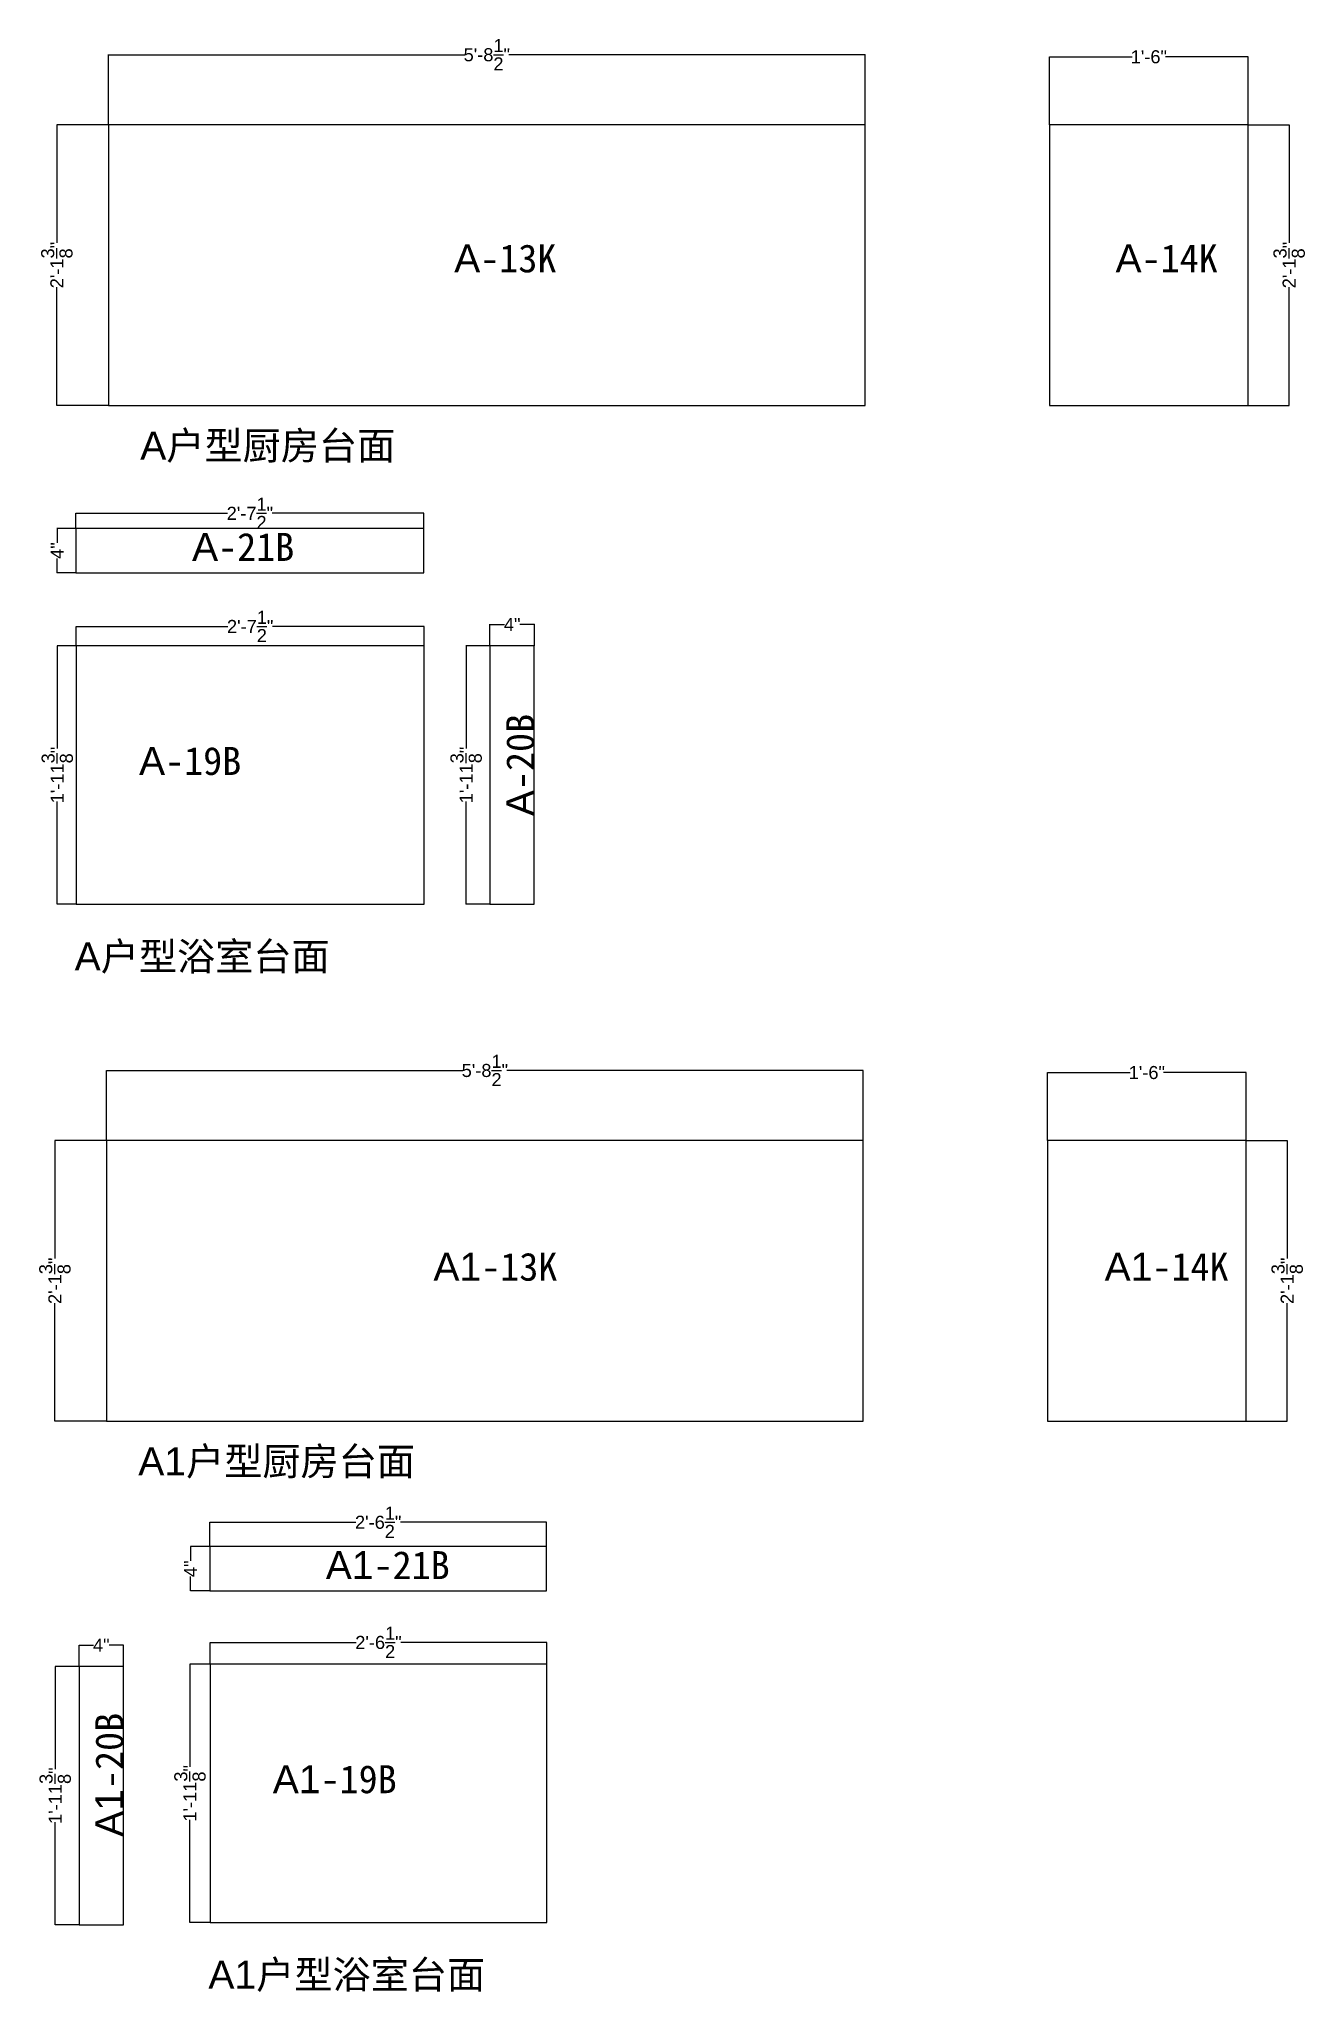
# Model space of a CAD drawing. Header units: inches. Extents: x -997106 to 39633, y -30199 to 1961.
# Drawn here: x 22087 to 24999, y -2531 to 1958 of the extents above; entities that cross this region are included whole.
import ezdxf

# ---------------------------------------------------------------- set-up
doc = ezdxf.new("R2010")
doc.units = ezdxf.units.IN
doc.header["$MEASUREMENT"] = 0
doc.layers.get('Defpoints').update_dxf_attribs({"color": 3})
doc.layers.add('编号', color=10, linetype='Continuous', plot=False)
doc.styles.get("Standard").update_dxf_attribs({"font": 'arial.ttf'})
doc.dimstyles.get("Standard").update_dxf_attribs({"dimtxt": 30, "dimasz": 1, "dimexe": 0.18, "dimexo": 0.0625, "dimgap": 0.09, "dimtad": 0, "dimtoh": 1, "dimdec": 4, "dimlfac": 0.03937, "dimzin": 0, "dimdsep": 46, "dimlunit": 4, "dimtxsty": 'Standard', "dimblk": 'ARCHTICK', "dimcen": 1, "dimadec": 0, "dimazin": 0, "dimtfac": 1, "dimtdec": 4, "dimtix": 1, "dimtofl": 0, "dimtmove": 2, "dimatfit": 3, "dimldrblk": 'ARCHTICK', "dimfxl": 1, "dimtolj": 1, "dimtzin": 0, "dimarcsym": 0})

msp = doc.modelspace()

# ---------------------------------------------------------------- texts
at = {"char_height": 64.3508622, "attachment_point": 1}
for s, insert in [('A{\\fSimSun|b0|i0|c134|p2;户型厨房台面}', (22319.71017, 1055.7076)), ('A{\\fSimSun|b0|i0|c134|p2;户型浴室台面}', (22168.83925, -118.62979)), ('A1{\\fSimSun|b0|i0|c134|p2;户型厨房台面}', (22315.15934, -1279.28234)), ('A1{\\fSimSun|b0|i0|c134|p2;户型浴室台面}', (22476.42686, -2459.37871))]:
    msp.add_mtext(s, dxfattribs=dict(at, insert=insert))
at = {"layer": '编号', "char_height": 64.3508622, "attachment_point": 1}
for s, insert in [('A{\\fSimSun|b0|i0|c134|p2;-13K}', (23041.85115, 1486.08508)), ('A{\\fSimSun|b0|i0|c134|p2;-14K}', (24563.06649, 1486.08508)), ('A{\\fSimSun|b0|i0|c134|p2;-21B}', (22438.92075, 822.77256)), ('A{\\fSimSun|b0|i0|c134|p2;-19B}', (22316.9887, 330.70131)), ('A1{\\fSimSun|b0|i0|c134|p2;-13K}', (22994.09761, -831.89937)), ('A1{\\fSimSun|b0|i0|c134|p2;-14K}', (24537.93262, -831.89937)), ('A1{\\fSimSun|b0|i0|c134|p2;-21B}', (22746.50836, -1517.97636)), ('A1{\\fSimSun|b0|i0|c134|p2;-19B}', (22624.57631, -2010.04761))]:
    msp.add_mtext(s, dxfattribs=dict(at, insert=insert))
at = {"layer": '编号', "char_height": 64.3508622, "attachment_point": 1, "rotation": 90}
for s, insert in [('A{\\fSimSun|b0|i0|c134|p2;-20B}', (23161.53614, 171.66424)), ('A1{\\fSimSun|b0|i0|c134|p2;-20B}', (22216.46021, -2174.74266))]:
    msp.add_mtext(s, dxfattribs=dict(at, insert=insert))

# ---------------------------------------------------------------- blocks, each defined once
blk = doc.blocks.new('_ArchTick')
at = {"color": 0, "linetype": 'ByBlock', "const_width": 0.15}
blk.add_lwpolyline([(-0.5, -0.5), (0.5, 0.5)], dxfattribs=at)
blk = doc.blocks.new('*D26')
at = {"color": 0, "lineweight": -2, "transparency": 16777216}
for p, q in [((22246.9, 1761), (22246.9, 1922.2)), ((22246.9, 1922), (23066, 1922)), ((23986.9, 1922), (23167.8, 1922)), ((23986.9, 1761), (23986.9, 1922.2))]:
    blk.add_line(p, q, dxfattribs=at)
at = {"layer": 'Defpoints', "color": 0, "transparency": 16777216}
for p in [(23986.9, 1922), (22246.9, 1761), (23986.9, 1761)]:
    blk.add_point(p, dxfattribs=at)
at = {"color": 0, "lineweight": -2, "transparency": 16777216, "rotation": 180}
blk.add_blockref('_ArchTick', (22246.9, 1922), dxfattribs=at)
at = {"color": 0, "lineweight": -2, "transparency": 16777216}
blk.add_blockref('_ArchTick', (23986.9, 1922), dxfattribs=at)
at = {"color": 0, "transparency": 16777216, "insert": (23116.9, 1922), "char_height": 30, "attachment_point": 5}
blk.add_mtext('\\A1;5\'-8{\\H1x;\\S1/2;}"', dxfattribs=at)
blk = doc.blocks.new('*D27')
at = {"color": 0, "lineweight": -2, "transparency": 16777216}
for p, q in [((22246.9, 1761), (22127.8, 1761)), ((22127.9, 1761), (22127.9, 1489.6)), ((22127.9, 1116), (22127.9, 1387.4)), ((22246.9, 1116), (22127.8, 1116))]:
    blk.add_line(p, q, dxfattribs=at)
at = {"layer": 'Defpoints', "color": 0, "transparency": 16777216}
for p in [(22246.9, 1761), (22127.9, 1116), (22246.9, 1116)]:
    blk.add_point(p, dxfattribs=at)
at = {"color": 0, "lineweight": -2, "transparency": 16777216}
for p, rotation in [((22127.9, 1761), 90), ((22127.9, 1116), 270)]:
    blk.add_blockref('_ArchTick', p, dxfattribs=dict(at, rotation=rotation))
at = {"color": 0, "transparency": 16777216, "insert": (22127.9, 1438.5), "char_height": 30, "attachment_point": 5, "rotation": 90}
blk.add_mtext('\\A1;2\'-1{\\H1x;\\S3/8;}"', dxfattribs=at)
blk = doc.blocks.new('*D28')
at = {"color": 0, "lineweight": -2, "transparency": 16777216}
for p, q in [((24411.1, 1761), (24411.1, 1917.3)), ((24411.1, 1917.1), (24601, 1917.1)), ((24868.1, 1917.1), (24678.1, 1917.1)), ((24868.1, 1761), (24868.1, 1917.3))]:
    blk.add_line(p, q, dxfattribs=at)
at = {"layer": 'Defpoints', "color": 0, "transparency": 16777216}
for p in [(24868.1, 1917.1), (24411.1, 1761), (24868.1, 1761)]:
    blk.add_point(p, dxfattribs=at)
at = {"color": 0, "lineweight": -2, "transparency": 16777216, "rotation": 180}
blk.add_blockref('_ArchTick', (24411.1, 1917.1), dxfattribs=at)
at = {"color": 0, "lineweight": -2, "transparency": 16777216}
blk.add_blockref('_ArchTick', (24868.1, 1917.1), dxfattribs=at)
at = {"color": 0, "transparency": 16777216, "insert": (24639.6, 1917.1), "char_height": 30, "attachment_point": 5}
blk.add_mtext('\\A1;1\'-6"', dxfattribs=at)
blk = doc.blocks.new('*D29')
at = {"color": 0, "lineweight": -2, "transparency": 16777216}
for p, q in [((24868.1, 1761), (24962.5, 1761)), ((24962.3, 1761), (24962.3, 1489.6)), ((24962.3, 1116), (24962.3, 1387.4)), ((24868.1, 1116), (24962.5, 1116))]:
    blk.add_line(p, q, dxfattribs=at)
at = {"layer": 'Defpoints', "color": 0, "transparency": 16777216}
for p in [(24868.1, 1761), (24868.1, 1116), (24962.3, 1116)]:
    blk.add_point(p, dxfattribs=at)
at = {"color": 0, "lineweight": -2, "transparency": 16777216}
for p, rotation in [((24962.3, 1761), 90), ((24962.3, 1116), 270)]:
    blk.add_blockref('_ArchTick', p, dxfattribs=dict(at, rotation=rotation))
at = {"color": 0, "transparency": 16777216, "insert": (24962.3, 1438.5), "char_height": 30, "attachment_point": 5, "rotation": 90}
blk.add_mtext('\\A1;2\'-1{\\H1x;\\S3/8;}"', dxfattribs=at)
blk = doc.blocks.new('*D70')
at = {"color": 0, "lineweight": -2, "transparency": 16777216}
for p, q in [((22242.4, -574), (22242.4, -412.8)), ((22242.4, -413), (23061.5, -413)), ((23982.4, -413), (23163.3, -413)), ((23982.4, -574), (23982.4, -412.8))]:
    blk.add_line(p, q, dxfattribs=at)
at = {"layer": 'Defpoints', "color": 0, "transparency": 16777216}
for p in [(23982.4, -413), (22242.4, -574), (23982.4, -574)]:
    blk.add_point(p, dxfattribs=at)
at = {"color": 0, "lineweight": -2, "transparency": 16777216, "rotation": 180}
blk.add_blockref('_ArchTick', (22242.4, -413), dxfattribs=at)
at = {"color": 0, "lineweight": -2, "transparency": 16777216}
blk.add_blockref('_ArchTick', (23982.4, -413), dxfattribs=at)
at = {"color": 0, "transparency": 16777216, "insert": (23112.4, -413), "char_height": 30, "attachment_point": 5}
blk.add_mtext('\\A1;5\'-8{\\H1x;\\S1/2;}"', dxfattribs=at)
blk = doc.blocks.new('*D71')
at = {"color": 0, "lineweight": -2, "transparency": 16777216}
for p, q in [((22242.3, -574), (22123.2, -574)), ((22123.4, -574), (22123.4, -845.4)), ((22123.4, -1219), (22123.4, -947.6)), ((22242.3, -1219), (22123.2, -1219))]:
    blk.add_line(p, q, dxfattribs=at)
at = {"layer": 'Defpoints', "color": 0, "transparency": 16777216}
for p in [(22242.4, -574), (22123.4, -1219), (22242.4, -1219)]:
    blk.add_point(p, dxfattribs=at)
at = {"color": 0, "lineweight": -2, "transparency": 16777216}
for p, rotation in [((22123.4, -574), 90), ((22123.4, -1219), 270)]:
    blk.add_blockref('_ArchTick', p, dxfattribs=dict(at, rotation=rotation))
at = {"color": 0, "transparency": 16777216, "insert": (22123.4, -896.5), "char_height": 30, "attachment_point": 5, "rotation": 90}
blk.add_mtext('\\A1;2\'-1{\\H1x;\\S3/8;}"', dxfattribs=at)
blk = doc.blocks.new('*D72')
at = {"color": 0, "lineweight": -2, "transparency": 16777216}
for p, q in [((24406.5, -574), (24406.5, -417.7)), ((24406.5, -417.9), (24596.5, -417.9)), ((24863.5, -417.9), (24673.6, -417.9)), ((24863.5, -574), (24863.5, -417.7))]:
    blk.add_line(p, q, dxfattribs=at)
at = {"layer": 'Defpoints', "color": 0, "transparency": 16777216}
for p in [(24863.5, -417.9), (24406.5, -574), (24863.5, -574)]:
    blk.add_point(p, dxfattribs=at)
at = {"color": 0, "lineweight": -2, "transparency": 16777216, "rotation": 180}
blk.add_blockref('_ArchTick', (24406.5, -417.9), dxfattribs=at)
at = {"color": 0, "lineweight": -2, "transparency": 16777216}
blk.add_blockref('_ArchTick', (24863.5, -417.9), dxfattribs=at)
at = {"color": 0, "transparency": 16777216, "insert": (24635, -417.9), "char_height": 30, "attachment_point": 5}
blk.add_mtext('\\A1;1\'-6"', dxfattribs=at)
blk = doc.blocks.new('*D73')
at = {"color": 0, "lineweight": -2, "transparency": 16777216}
for p, q in [((24863.6, -574), (24957.9, -574)), ((24957.8, -574), (24957.8, -845.4)), ((24957.8, -1219), (24957.8, -947.6)), ((24863.6, -1219), (24957.9, -1219))]:
    blk.add_line(p, q, dxfattribs=at)
at = {"layer": 'Defpoints', "color": 0, "transparency": 16777216}
for p in [(24863.5, -574), (24863.5, -1219), (24957.8, -1219)]:
    blk.add_point(p, dxfattribs=at)
at = {"color": 0, "lineweight": -2, "transparency": 16777216}
for p, rotation in [((24957.8, -574), 90), ((24957.8, -1219), 270)]:
    blk.add_blockref('_ArchTick', p, dxfattribs=dict(at, rotation=rotation))
at = {"color": 0, "transparency": 16777216, "insert": (24957.8, -896.5), "char_height": 30, "attachment_point": 5, "rotation": 90}
blk.add_mtext('\\A1;2\'-1{\\H1x;\\S3/8;}"', dxfattribs=at)
blk = doc.blocks.new('*D897')
at = {"color": 0, "lineweight": -2, "transparency": 16777216}
for p, q in [((22179, -1783.1), (22123.9, -1783.1)), ((22124.1, -1783.1), (22124.1, -2019)), ((22124.1, -2377.1), (22124.1, -2141.2)), ((22179, -2377.1), (22123.9, -2377.1))]:
    blk.add_line(p, q, dxfattribs=at)
at = {"layer": 'Defpoints', "color": 0, "transparency": 16777216}
for p in [(22179.1, -1783.1), (22124.1, -2377.1), (22179.1, -2377.1)]:
    blk.add_point(p, dxfattribs=at)
at = {"color": 0, "lineweight": -2, "transparency": 16777216}
for p, rotation in [((22124.1, -1783.1), 90), ((22124.1, -2377.1), 270)]:
    blk.add_blockref('_ArchTick', p, dxfattribs=dict(at, rotation=rotation))
at = {"color": 0, "transparency": 16777216, "insert": (22124.1, -2080.1), "char_height": 30, "attachment_point": 5, "rotation": 90}
blk.add_mtext('\\A1;1\'-11{\\H1x;\\S3/8;}"', dxfattribs=at)
blk = doc.blocks.new('*D898')
at = {"color": 0, "lineweight": -2, "transparency": 16777216}
for p, q in [((22179.1, -1783), (22179.1, -1733.8)), ((22179.1, -1734), (22212.1, -1734)), ((22281.1, -1734), (22248, -1734)), ((22281.1, -1783), (22281.1, -1733.8))]:
    blk.add_line(p, q, dxfattribs=at)
at = {"layer": 'Defpoints', "color": 0, "transparency": 16777216}
for p in [(22281.1, -1734), (22179.1, -1783.1), (22281.1, -1783.1)]:
    blk.add_point(p, dxfattribs=at)
at = {"color": 0, "lineweight": -2, "transparency": 16777216, "rotation": 180}
blk.add_blockref('_ArchTick', (22179.1, -1734), dxfattribs=at)
at = {"color": 0, "lineweight": -2, "transparency": 16777216}
blk.add_blockref('_ArchTick', (22281.1, -1734), dxfattribs=at)
at = {"color": 0, "transparency": 16777216, "insert": (22230.1, -1734), "char_height": 30, "attachment_point": 5}
blk.add_mtext('\\A1;4"', dxfattribs=at)
blk = doc.blocks.new('*D896')
at = {"color": 0, "lineweight": -2, "transparency": 16777216}
for p, q in [((22479.4, -1507.5), (22435.4, -1507.5)), ((22435.6, -1507.5), (22435.6, -1540.6)), ((22479.4, -1609.5), (22435.4, -1609.5)), ((22435.6, -1609.5), (22435.6, -1576.5))]:
    blk.add_line(p, q, dxfattribs=at)
at = {"layer": 'Defpoints', "color": 0, "transparency": 16777216}
for p in [(22479.5, -1507.5), (22435.6, -1609.5), (22479.5, -1609.5)]:
    blk.add_point(p, dxfattribs=at)
at = {"color": 0, "lineweight": -2, "transparency": 16777216}
for p, rotation in [((22435.6, -1507.5), 90), ((22435.6, -1609.5), 270)]:
    blk.add_blockref('_ArchTick', p, dxfattribs=dict(at, rotation=rotation))
at = {"color": 0, "transparency": 16777216, "insert": (22435.6, -1558.5), "char_height": 30, "attachment_point": 5, "rotation": 90}
blk.add_mtext('\\A1;4"', dxfattribs=at)
blk = doc.blocks.new('*D899')
at = {"color": 0, "lineweight": -2, "transparency": 16777216}
for p, q in [((22479.5, -1505.8), (22479.5, -1451.4)), ((22479.5, -1451.6), (22815.8, -1451.6)), ((23254.5, -1451.6), (22918.2, -1451.6)), ((23254.5, -1507.5), (23254.5, -1451.4))]:
    blk.add_line(p, q, dxfattribs=at)
at = {"layer": 'Defpoints', "color": 0, "transparency": 16777216}
for p in [(23254.5, -1451.6), (22479.5, -1505.9), (23254.5, -1507.5)]:
    blk.add_point(p, dxfattribs=at)
at = {"color": 0, "lineweight": -2, "transparency": 16777216, "rotation": 180}
blk.add_blockref('_ArchTick', (22479.5, -1451.6), dxfattribs=at)
at = {"color": 0, "lineweight": -2, "transparency": 16777216}
blk.add_blockref('_ArchTick', (23254.5, -1451.6), dxfattribs=at)
at = {"color": 0, "transparency": 16777216, "insert": (22867, -1451.6), "char_height": 30, "attachment_point": 5}
blk.add_mtext('\\A1;2\'-6{\\H1x;\\S1/2;}"', dxfattribs=at)
blk = doc.blocks.new('*D900')
at = {"color": 0, "lineweight": -2, "transparency": 16777216}
for p, q in [((22480.2, -1777.6), (22480.2, -1727.7)), ((22480.2, -1727.8), (22816.6, -1727.8)), ((23255.2, -1727.8), (22918.9, -1727.8)), ((23255.2, -1777.6), (23255.2, -1727.7))]:
    blk.add_line(p, q, dxfattribs=at)
at = {"layer": 'Defpoints', "color": 0, "transparency": 16777216}
for p in [(23255.2, -1727.8), (22480.2, -1777.7), (23255.2, -1777.7)]:
    blk.add_point(p, dxfattribs=at)
at = {"color": 0, "lineweight": -2, "transparency": 16777216, "rotation": 180}
blk.add_blockref('_ArchTick', (22480.2, -1727.8), dxfattribs=at)
at = {"color": 0, "lineweight": -2, "transparency": 16777216}
blk.add_blockref('_ArchTick', (23255.2, -1727.8), dxfattribs=at)
at = {"color": 0, "transparency": 16777216, "insert": (22867.7, -1727.8), "char_height": 30, "attachment_point": 5}
blk.add_mtext('\\A1;2\'-6{\\H1x;\\S1/2;}"', dxfattribs=at)
blk = doc.blocks.new('*D901')
at = {"color": 0, "lineweight": -2, "transparency": 16777216}
for p, q in [((22480.2, -1777.7), (22433.9, -1777.7)), ((22434, -1777.7), (22434, -2013.6)), ((22434, -2371.7), (22434, -2135.8)), ((22480.2, -2371.7), (22433.9, -2371.7))]:
    blk.add_line(p, q, dxfattribs=at)
at = {"layer": 'Defpoints', "color": 0, "transparency": 16777216}
for p in [(22480.2, -1777.7), (22434, -2371.7), (22480.2, -2371.7)]:
    blk.add_point(p, dxfattribs=at)
at = {"color": 0, "lineweight": -2, "transparency": 16777216}
for p, rotation in [((22434, -1777.7), 90), ((22434, -2371.7), 270)]:
    blk.add_blockref('_ArchTick', p, dxfattribs=dict(at, rotation=rotation))
at = {"color": 0, "transparency": 16777216, "insert": (22434, -2074.7), "char_height": 30, "attachment_point": 5, "rotation": 90}
blk.add_mtext('\\A1;1\'-11{\\H1x;\\S3/8;}"', dxfattribs=at)
blk = doc.blocks.new('*D1142')
at = {"color": 0, "lineweight": -2, "transparency": 16777216}
for p, q in [((23124.1, 563.3), (23069, 563.3)), ((23069.2, 563.3), (23069.2, 327.4)), ((23069.2, -30.7), (23069.2, 205.2)), ((23124.1, -30.7), (23069, -30.7))]:
    blk.add_line(p, q, dxfattribs=at)
at = {"layer": 'Defpoints', "color": 0, "transparency": 16777216}
for p in [(23124.2, 563.3), (23069.2, -30.7), (23124.2, -30.7)]:
    blk.add_point(p, dxfattribs=at)
at = {"color": 0, "lineweight": -2, "transparency": 16777216}
for p, rotation in [((23069.2, 563.3), 90), ((23069.2, -30.7), 270)]:
    blk.add_blockref('_ArchTick', p, dxfattribs=dict(at, rotation=rotation))
at = {"color": 0, "transparency": 16777216, "insert": (23069.2, 266.3), "char_height": 30, "attachment_point": 5, "rotation": 90}
blk.add_mtext('\\A1;1\'-11{\\H1x;\\S3/8;}"', dxfattribs=at)
blk = doc.blocks.new('*D1143')
at = {"color": 0, "lineweight": -2, "transparency": 16777216}
for p, q in [((23124.2, 563.4), (23124.2, 612.6)), ((23124.2, 612.4), (23157.2, 612.4)), ((23226.2, 612.4), (23193.1, 612.4)), ((23226.2, 563.4), (23226.2, 612.6))]:
    blk.add_line(p, q, dxfattribs=at)
at = {"layer": 'Defpoints', "color": 0, "transparency": 16777216}
for p in [(23226.2, 612.4), (23124.2, 563.3), (23226.2, 563.3)]:
    blk.add_point(p, dxfattribs=at)
at = {"color": 0, "lineweight": -2, "transparency": 16777216, "rotation": 180}
blk.add_blockref('_ArchTick', (23124.2, 612.4), dxfattribs=at)
at = {"color": 0, "lineweight": -2, "transparency": 16777216}
blk.add_blockref('_ArchTick', (23226.2, 612.4), dxfattribs=at)
at = {"color": 0, "transparency": 16777216, "insert": (23175.2, 612.4), "char_height": 30, "attachment_point": 5}
blk.add_mtext('\\A1;4"', dxfattribs=at)
blk = doc.blocks.new('*D1144')
at = {"color": 0, "lineweight": -2, "transparency": 16777216}
for p, q in [((22172.6, 563.1), (22172.6, 607.8)), ((22172.6, 607.7), (22521.5, 607.7)), ((22972.6, 607.7), (22623.8, 607.7)), ((22972.6, 563.1), (22972.6, 607.8))]:
    blk.add_line(p, q, dxfattribs=at)
at = {"layer": 'Defpoints', "color": 0, "transparency": 16777216}
for p in [(22972.6, 607.7), (22172.6, 563.1), (22972.6, 563.1)]:
    blk.add_point(p, dxfattribs=at)
at = {"color": 0, "lineweight": -2, "transparency": 16777216, "rotation": 180}
blk.add_blockref('_ArchTick', (22172.6, 607.7), dxfattribs=at)
at = {"color": 0, "lineweight": -2, "transparency": 16777216}
blk.add_blockref('_ArchTick', (22972.6, 607.7), dxfattribs=at)
at = {"color": 0, "transparency": 16777216, "insert": (22572.6, 607.7), "char_height": 30, "attachment_point": 5}
blk.add_mtext('\\A1;2\'-7{\\H1x;\\S1/2;}"', dxfattribs=at)
blk = doc.blocks.new('*D1145')
at = {"color": 0, "lineweight": -2, "transparency": 16777216}
for p, q in [((22172.6, 563.1), (22128.6, 563.1)), ((22128.8, 563.1), (22128.8, 327.2)), ((22128.8, -30.9), (22128.8, 205)), ((22172.6, -30.9), (22128.6, -30.9))]:
    blk.add_line(p, q, dxfattribs=at)
at = {"layer": 'Defpoints', "color": 0, "transparency": 16777216}
for p in [(22172.6, 563.1), (22128.8, -30.9), (22172.6, -30.9)]:
    blk.add_point(p, dxfattribs=at)
at = {"color": 0, "lineweight": -2, "transparency": 16777216}
for p, rotation in [((22128.8, 563.1), 90), ((22128.8, -30.9), 270)]:
    blk.add_blockref('_ArchTick', p, dxfattribs=dict(at, rotation=rotation))
at = {"color": 0, "transparency": 16777216, "insert": (22128.8, 266.1), "char_height": 30, "attachment_point": 5, "rotation": 90}
blk.add_mtext('\\A1;1\'-11{\\H1x;\\S3/8;}"', dxfattribs=at)
blk = doc.blocks.new('*D1146')
at = {"color": 0, "lineweight": -2, "transparency": 16777216}
for p, q in [((22171.8, 833.2), (22128.2, 833.2)), ((22128.4, 833.2), (22128.4, 800.2)), ((22128.4, 731.2), (22128.4, 764.3)), ((22171.8, 731.2), (22128.2, 731.2))]:
    blk.add_line(p, q, dxfattribs=at)
at = {"layer": 'Defpoints', "color": 0, "transparency": 16777216}
for p in [(22171.9, 833.2), (22128.4, 731.2), (22171.9, 731.2)]:
    blk.add_point(p, dxfattribs=at)
at = {"color": 0, "lineweight": -2, "transparency": 16777216}
for p, rotation in [((22128.4, 833.2), 90), ((22128.4, 731.2), 270)]:
    blk.add_blockref('_ArchTick', p, dxfattribs=dict(at, rotation=rotation))
at = {"color": 0, "transparency": 16777216, "insert": (22128.4, 782.2), "char_height": 30, "attachment_point": 5, "rotation": 90}
blk.add_mtext('\\A1;4"', dxfattribs=at)
blk = doc.blocks.new('*D1147')
at = {"color": 0, "lineweight": -2, "transparency": 16777216}
for p, q in [((22171.9, 833.3), (22171.9, 868)), ((22171.9, 867.8), (22520.8, 867.8)), ((22971.9, 867.8), (22623.1, 867.8)), ((22971.9, 833.3), (22971.9, 868))]:
    blk.add_line(p, q, dxfattribs=at)
at = {"layer": 'Defpoints', "color": 0, "transparency": 16777216}
for p in [(22971.9, 867.8), (22171.9, 833.2), (22971.9, 833.2)]:
    blk.add_point(p, dxfattribs=at)
at = {"color": 0, "lineweight": -2, "transparency": 16777216, "rotation": 180}
blk.add_blockref('_ArchTick', (22171.9, 867.8), dxfattribs=at)
at = {"color": 0, "lineweight": -2, "transparency": 16777216}
blk.add_blockref('_ArchTick', (22971.9, 867.8), dxfattribs=at)
at = {"color": 0, "transparency": 16777216, "insert": (22571.9, 867.8), "char_height": 30, "attachment_point": 5}
blk.add_mtext('\\A1;2\'-7{\\H1x;\\S1/2;}"', dxfattribs=at)

# ---------------------------------------------------------------- dimensions: what is measured, and where the dimension line sits
for base, p1, p2, picture, middle in [((23986.94277, 1922.0391), (22246.94277, 1760.97634), (23986.94277, 1760.97634), '*D26', (23116.94277, 1922.0391)), ((24868.05692, 1917.07576), (24411.05692, 1760.97634), (24868.05692, 1760.97634), '*D28', (24639.55692, 1917.07576)), ((22971.9112, 867.84788), (22171.9112, 833.21944), (22971.9112, 833.21944), '*D1147', (22571.9112, 867.84788)), ((22972.64449, 607.6539), (22172.64449, 563.08707), (22972.64449, 563.08707), '*D1144', (22572.64449, 607.6539)), ((23226.15038, 612.43442), (23124.15038, 563.33356), (23226.15038, 563.33356), '*D1143', (23175.15038, 612.43442)), ((23982.39193, -412.95085), (22242.39193, -574.01361), (23982.39193, -574.01361), '*D70', (23112.39193, -412.95085)), ((24863.50608, -417.91419), (24406.50608, -574.01361), (24863.50608, -574.01361), '*D72', (24635.00608, -417.91419)), ((23254.4988108873, -1451.6128688935), (22479.4988108873, -1505.8722755425), (23254.4988108873, -1507.5294752766), '*D899', (22866.9988108873, -1451.6128688935)), ((23255.2320972025, -1727.8426857219), (22480.2320972025, -1777.661847423), (23255.2320972025, -1777.661847423), '*D900', (22867.7320972025, -1727.8426857219)), ((22281.07444, -1733.97247), (22179.07444, -1783.07333), (22281.07444, -1783.07333), '*D898', (22230.07444, -1733.97247))]:
    dim = msp.add_linear_dim(base=base, p1=p1, p2=p2, dimstyle='Standard')
    dim.commit()
    dim.dimension.update_dxf_attribs({"geometry": picture, "text_midpoint": middle})
for base, p1, p2, picture, middle in [((22127.9341726936, 1115.9763357264), (22246.9427670824, 1760.9763357264), (22246.9427670824, 1115.9763357264), '*D27', (22127.9341726936, 1438.4763357264)), ((24962.3068971944, 1115.9763357264), (24868.0569175696, 1760.9763357264), (24868.0569175696, 1115.9763357264), '*D29', (24962.3068971944, 1438.4763357264)), ((22128.37545, 731.21944), (22171.9112, 833.21944), (22171.9112, 731.21944), '*D1146', (22128.37545, 782.21944)), ((22128.82488, -30.91293), (22172.64449, 563.08707), (22172.64449, -30.91293), '*D1145', (22128.82488, 266.08707)), ((23069.20468, -30.66644), (23124.15038, 563.33356), (23124.15038, -30.66644), '*D1142', (23069.20468, 266.33356)), ((22123.3833391188, -1219.0136075602), (22242.3919335076, -574.0136075602), (22242.3919335076, -1219.0136075602), '*D71', (22123.3833391188, -896.5136075602)), ((24957.7560636195, -1219.0136075602), (24863.5060839948, -574.0136075602), (24863.5060839948, -1219.0136075602), '*D73', (24957.7560636195, -896.5136075602)), ((22435.61081, -1609.52948), (22479.49881, -1507.52948), (22479.49881, -1609.52948), '*D896', (22435.61081, -1558.52948)), ((22124.12875, -2377.07333), (22179.07444, -1783.07333), (22179.07444, -2377.07333), '*D897', (22124.12875, -2080.07333)), ((22434.03648, -2371.66185), (22480.2321, -1777.66185), (22480.2321, -2371.66185), '*D901', (22434.03648, -2074.66185))]:
    dim = msp.add_linear_dim(base=base, p1=p1, p2=p2, angle=90, dimstyle='Standard')
    dim.commit()
    dim.dimension.update_dxf_attribs({"geometry": picture, "text_midpoint": middle})

# ---------------------------------------------------------------- linework, layer by layer
for points in [[(22246.94277, 1115.97634), (23986.94277, 1115.97634), (23986.94277, 1760.97634), (22246.94277, 1760.97634)], [(24411.05692, 1115.97634), (24868.05692, 1115.97634), (24868.05692, 1760.97634), (24411.05692, 1760.97634)], [(22171.9112, 731.21944), (22971.9112, 731.21944), (22971.9112, 833.21944), (22171.9112, 833.21944)], [(22172.64449, -30.91293), (22972.64449, -30.91293), (22972.64449, 563.08707), (22172.64449, 563.08707)], [(23124.15038, -30.66644), (23226.15038, -30.66644), (23226.15038, 563.33356), (23124.15038, 563.33356)], [(22242.39193, -1219.01361), (23982.39193, -1219.01361), (23982.39193, -574.01361), (22242.39193, -574.01361)], [(24406.50608, -1219.01361), (24863.50608, -1219.01361), (24863.50608, -574.01361), (24406.50608, -574.01361)], [(22479.49881, -1609.52948), (23254.49881, -1609.52948), (23254.49881, -1507.52948), (22479.49881, -1507.52948)], [(22179.07444, -2377.07333), (22281.07444, -2377.07333), (22281.07444, -1783.07333), (22179.07444, -1783.07333)], [(22480.2321, -2371.66185), (23255.2321, -2371.66185), (23255.2321, -1777.66185), (22480.2321, -1777.66185)]]:
    msp.add_lwpolyline(points, close=True)

msp.set_redraw_order([(e.dxf.handle, doc.entitydb.next_handle()) for e in msp.query("TEXT MTEXT ATTDEF DIMENSION ARC_DIMENSION")])  # texts and dimensions are drawn at this point

doc.saveas('drawing.dxf')
